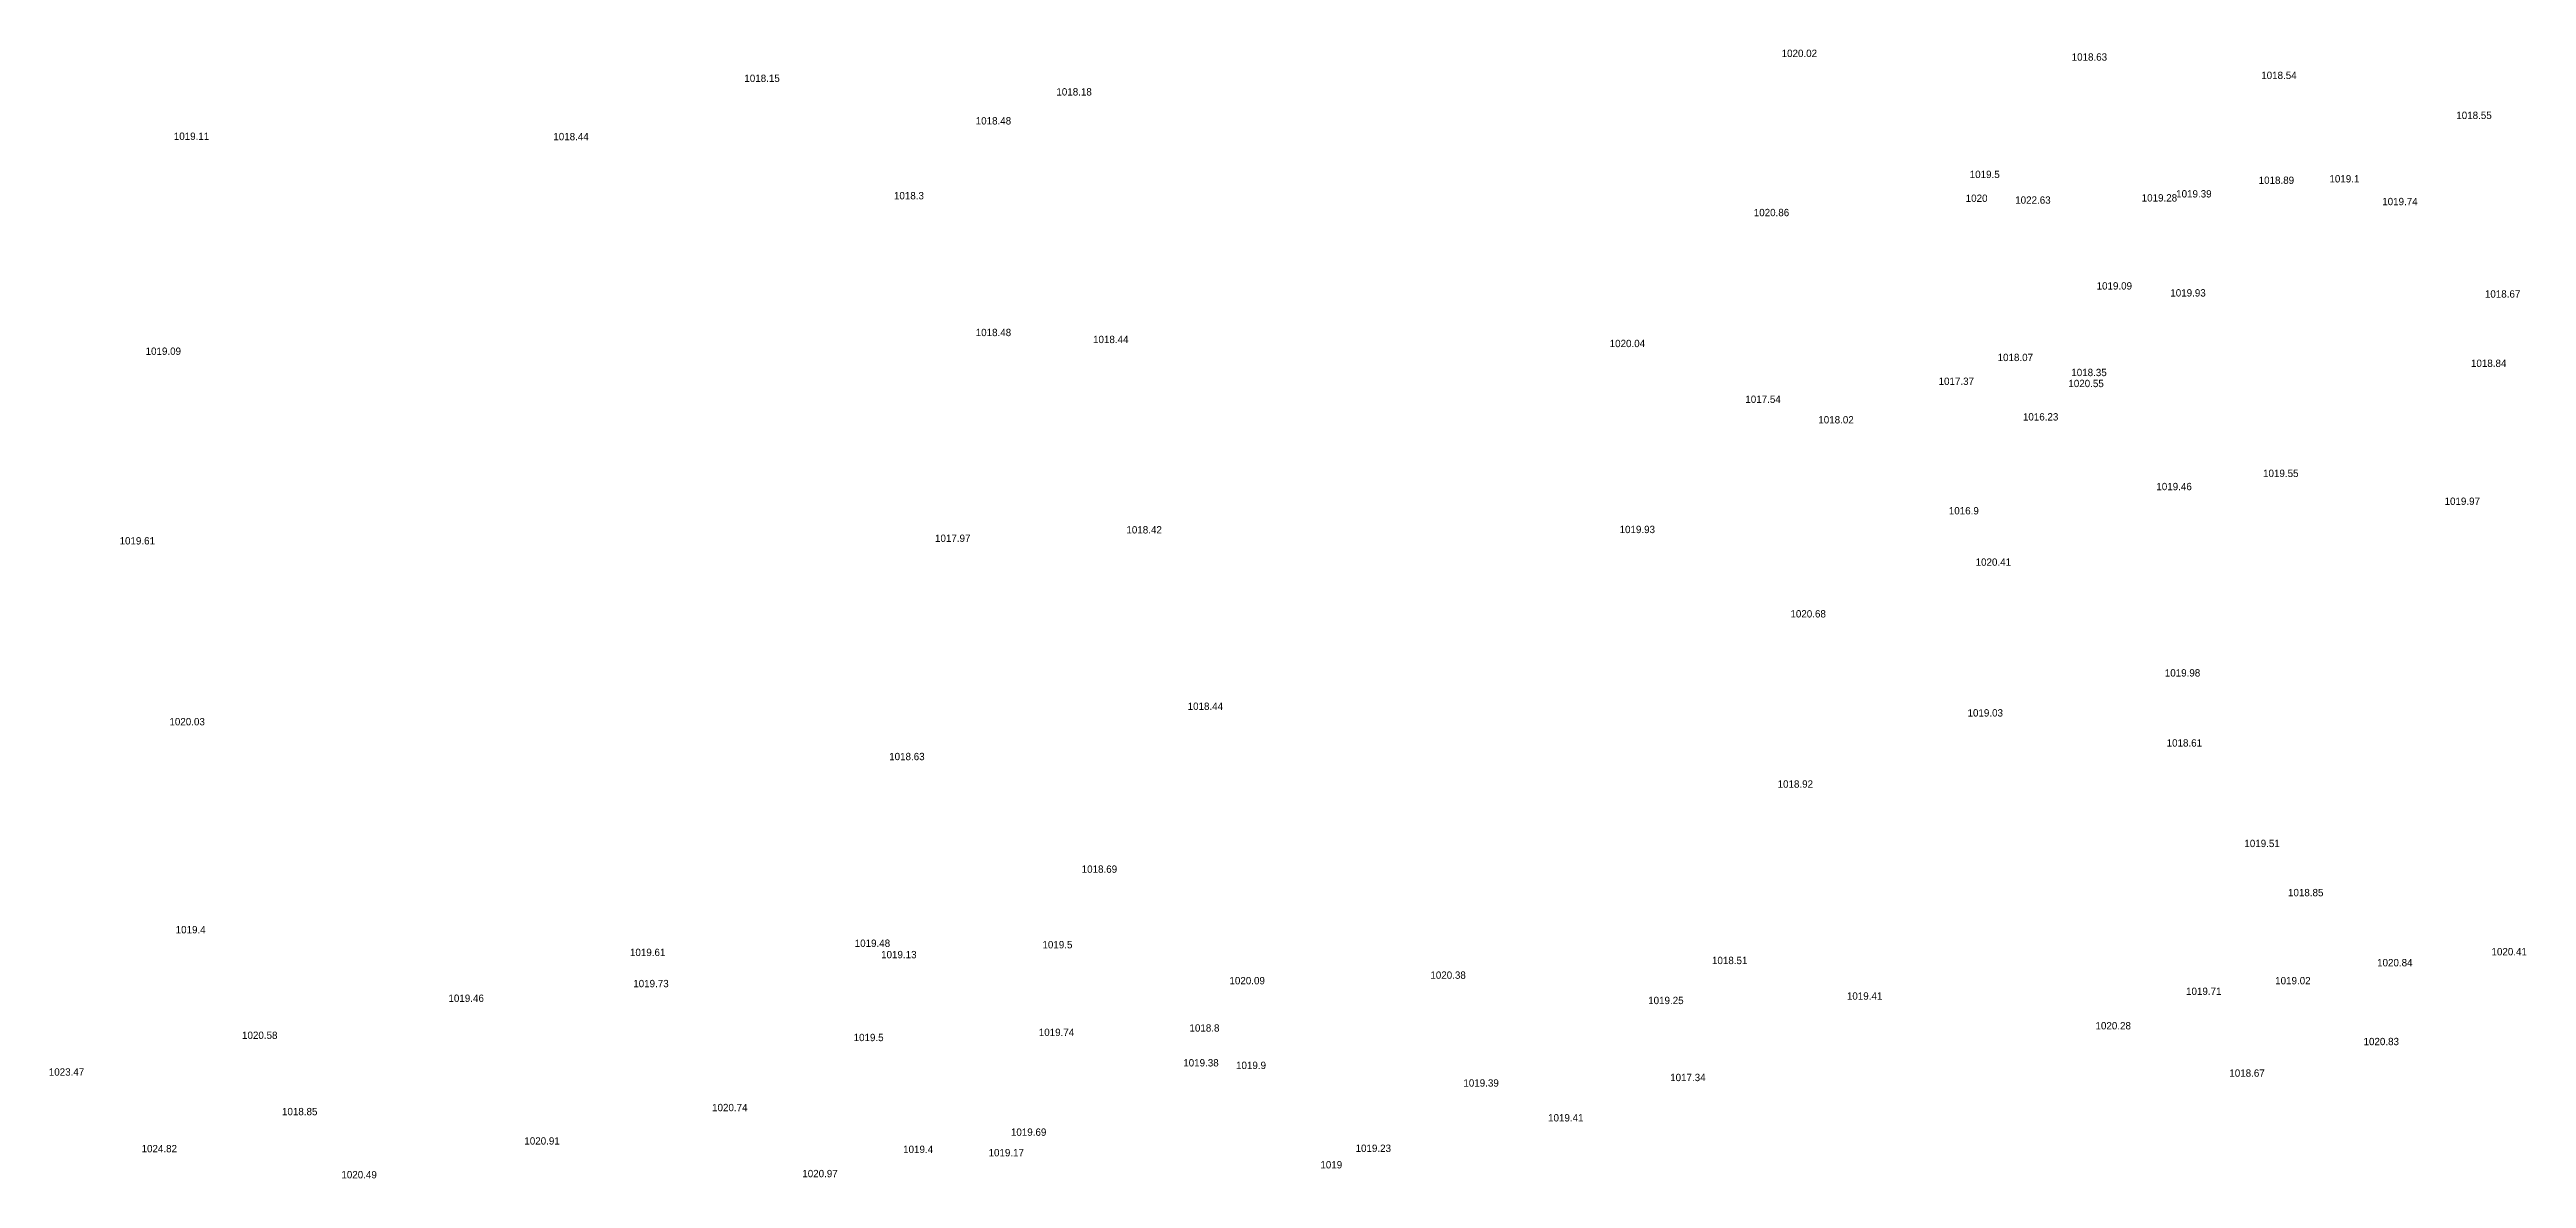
# Model space of a CAD drawing. Header units: inches. Extents: x 628884 to 629912, y 4519174 to 4520145.
# Drawn here: x 629545.9 to 629613.4, y 4519233.4 to 4519264.2 of the extents above; entities that cross this region are included whole.
import ezdxf

# ---------------------------------------------------------------- set-up
doc = ezdxf.new("R2010")
doc.units = ezdxf.units.IN
doc.header["$MEASUREMENT"] = 0

msp = doc.modelspace()

# ---------------------------------------------------------------- texts
for s, p in [('1020.02', (629593.09, 4519263.96, 1020.02)), ('1018.63', (629601, 4519263.86, 1018.63)), ('1018.15', (629564.8, 4519263.28, 1018.15)), ('1018.18', (629573.31, 4519262.91, 1018.18)), ('1018.54', (629606.17, 4519263.36, 1018.54)), ('1018.55', (629611.49, 4519262.27, 1018.55)), ('1019.11', (629549.24, 4519261.7, 1019.11)), ('1018.44', (629559.59, 4519261.69, 1018.44)), ('1018.48', (629571.11, 4519262.12, 1018.48)), ('1019.5', (629598.22, 4519260.66, 1019.5)), ('1018.89', (629606.1, 4519260.5, 1018.89)), ('1019.1', (629608.03, 4519260.54, 1019.1)), ('1018.3', (629568.88, 4519260.08, 1018.3)), ('1020.86', (629592.33, 4519259.62, 1020.86)), ('1020', (629598.11, 4519260.01, 1020)), ('1022.63', (629599.46, 4519259.96, 1022.63)), ('1019.28', (629602.91, 4519260.02, 1019.28)), ('1019.39', (629603.85, 4519260.13, 1019.39)), ('1019.74', (629609.47, 4519259.92, 1019.74)), ('1019.09', (629601.68, 4519257.62, 1019.09)), ('1019.93', (629603.69, 4519257.43, 1019.93)), ('1018.67', (629612.27, 4519257.4, 1018.67)), ('1018.48', (629571.11, 4519256.35, 1018.48)), ('1018.44', (629574.31, 4519256.16, 1018.44)), ('1019.09', (629548.47, 4519255.84, 1019.09)), ('1020.04', (629588.4, 4519256.05, 1020.04)), ('1018.07', (629598.98, 4519255.67, 1018.07)), ('1018.84', (629611.89, 4519255.51, 1018.84)), ('1017.37', (629597.37, 4519255.02, 1017.37)), ('1020.55', (629600.91, 4519254.96, 1020.55)), ('1018.35', (629600.99, 4519255.26, 1018.35)), ('1017.54', (629592.1, 4519254.53, 1017.54)), ('1018.02', (629594.09, 4519253.97, 1018.02)), ('1016.23', (629599.67, 4519254.05, 1016.23)), ('1019.46', (629603.31, 4519252.15, 1019.46)), ('1019.55', (629606.22, 4519252.51, 1019.55)), ('1016.9', (629597.65, 4519251.49, 1016.9)), ('1019.97', (629611.17, 4519251.75, 1019.97)), ('1017.97', (629570, 4519250.74, 1017.97)), ('1018.42', (629575.22, 4519250.97, 1018.42)), ('1019.93', (629588.67, 4519250.98, 1019.93)), ('1019.61', (629547.76, 4519250.67, 1019.61)), ('1020.41', (629598.38, 4519250.09, 1020.41)), ('1020.68', (629593.33, 4519248.68, 1020.68)), ('1019.98', (629603.54, 4519247.07, 1019.98)), ('1018.44', (629576.89, 4519246.16, 1018.44)), ('1019.03', (629598.16, 4519245.98, 1019.03)), ('1020.03', (629549.12, 4519245.74, 1020.03)), ('1018.63', (629568.75, 4519244.79, 1018.63)), ('1018.61', (629603.59, 4519245.16, 1018.61)), ('1018.92', (629592.98, 4519244.04, 1018.92)), ('1019.51', (629605.71, 4519242.42, 1019.51)), ('1018.69', (629574, 4519241.72, 1018.69)), ('1018.85', (629606.9, 4519241.08, 1018.85)), ('1019.4', (629549.29, 4519240.07, 1019.4)), ('1019.61', (629561.68, 4519239.45, 1019.61)), ('1019.48', (629567.81, 4519239.7, 1019.48)), ('1019.13', (629568.53, 4519239.39, 1019.13)), ('1019.5', (629572.93, 4519239.66, 1019.5)), ('1018.51', (629591.19, 4519239.23, 1018.51)), ('1020.41', (629612.45, 4519239.47, 1020.41)), ('1019.73', (629561.77, 4519238.6, 1019.73)), ('1020.09', (629578.03, 4519238.68, 1020.09)), ('1020.38', (629583.51, 4519238.83, 1020.38)), ('1019.02', (629606.55, 4519238.68, 1019.02)), ('1020.84', (629609.33, 4519239.17, 1020.84)), ('1019.46', (629556.73, 4519238.2, 1019.46)), ('1019.25', (629589.45, 4519238.14, 1019.25)), ('1019.41', (629594.87, 4519238.26, 1019.41)), ('1019.71', (629604.12, 4519238.39, 1019.71)), ('1019.74', (629572.83, 4519237.27, 1019.74)), ('1018.8', (629576.94, 4519237.39, 1018.8)), ('1020.28', (629601.65, 4519237.45, 1020.28)), ('1020.58', (629551.1, 4519237.19, 1020.58)), ('1019.5', (629567.78, 4519237.13, 1019.5)), ('1020.83', (629608.96, 4519237.02, 1020.83)), ('1023.47', (629545.83, 4519236.19, 1023.47)), ('1019.38', (629576.77, 4519236.44, 1019.38)), ('1019.9', (629578.21, 4519236.37, 1019.9)), ('1019.39', (629584.41, 4519235.89, 1019.39)), ('1017.34', (629590.05, 4519236.04, 1017.34)), ('1018.67', (629605.3, 4519236.16, 1018.67)), ('1020.74', (629563.92, 4519235.22, 1020.74)), ('1018.85', (629552.19, 4519235.11, 1018.85)), ('1019.69', (629572.07, 4519234.55, 1019.69)), ('1019.41', (629586.72, 4519234.94, 1019.41)), ('1024.82', (629548.36, 4519234.1, 1024.82)), ('1020.91', (629558.8, 4519234.31, 1020.91)), ('1019.4', (629569.13, 4519234.08, 1019.4)), ('1019.17', (629571.46, 4519233.99, 1019.17)), ('1019.23', (629581.47, 4519234.11, 1019.23)), ('1020.49', (629553.81, 4519233.39, 1020.49)), ('1020.97', (629566.38, 4519233.42, 1020.97)), ('1019', (629580.51, 4519233.66, 1019))]:
    msp.add_text(s, height=0.2).set_placement(p)

doc.saveas('drawing.dxf')
